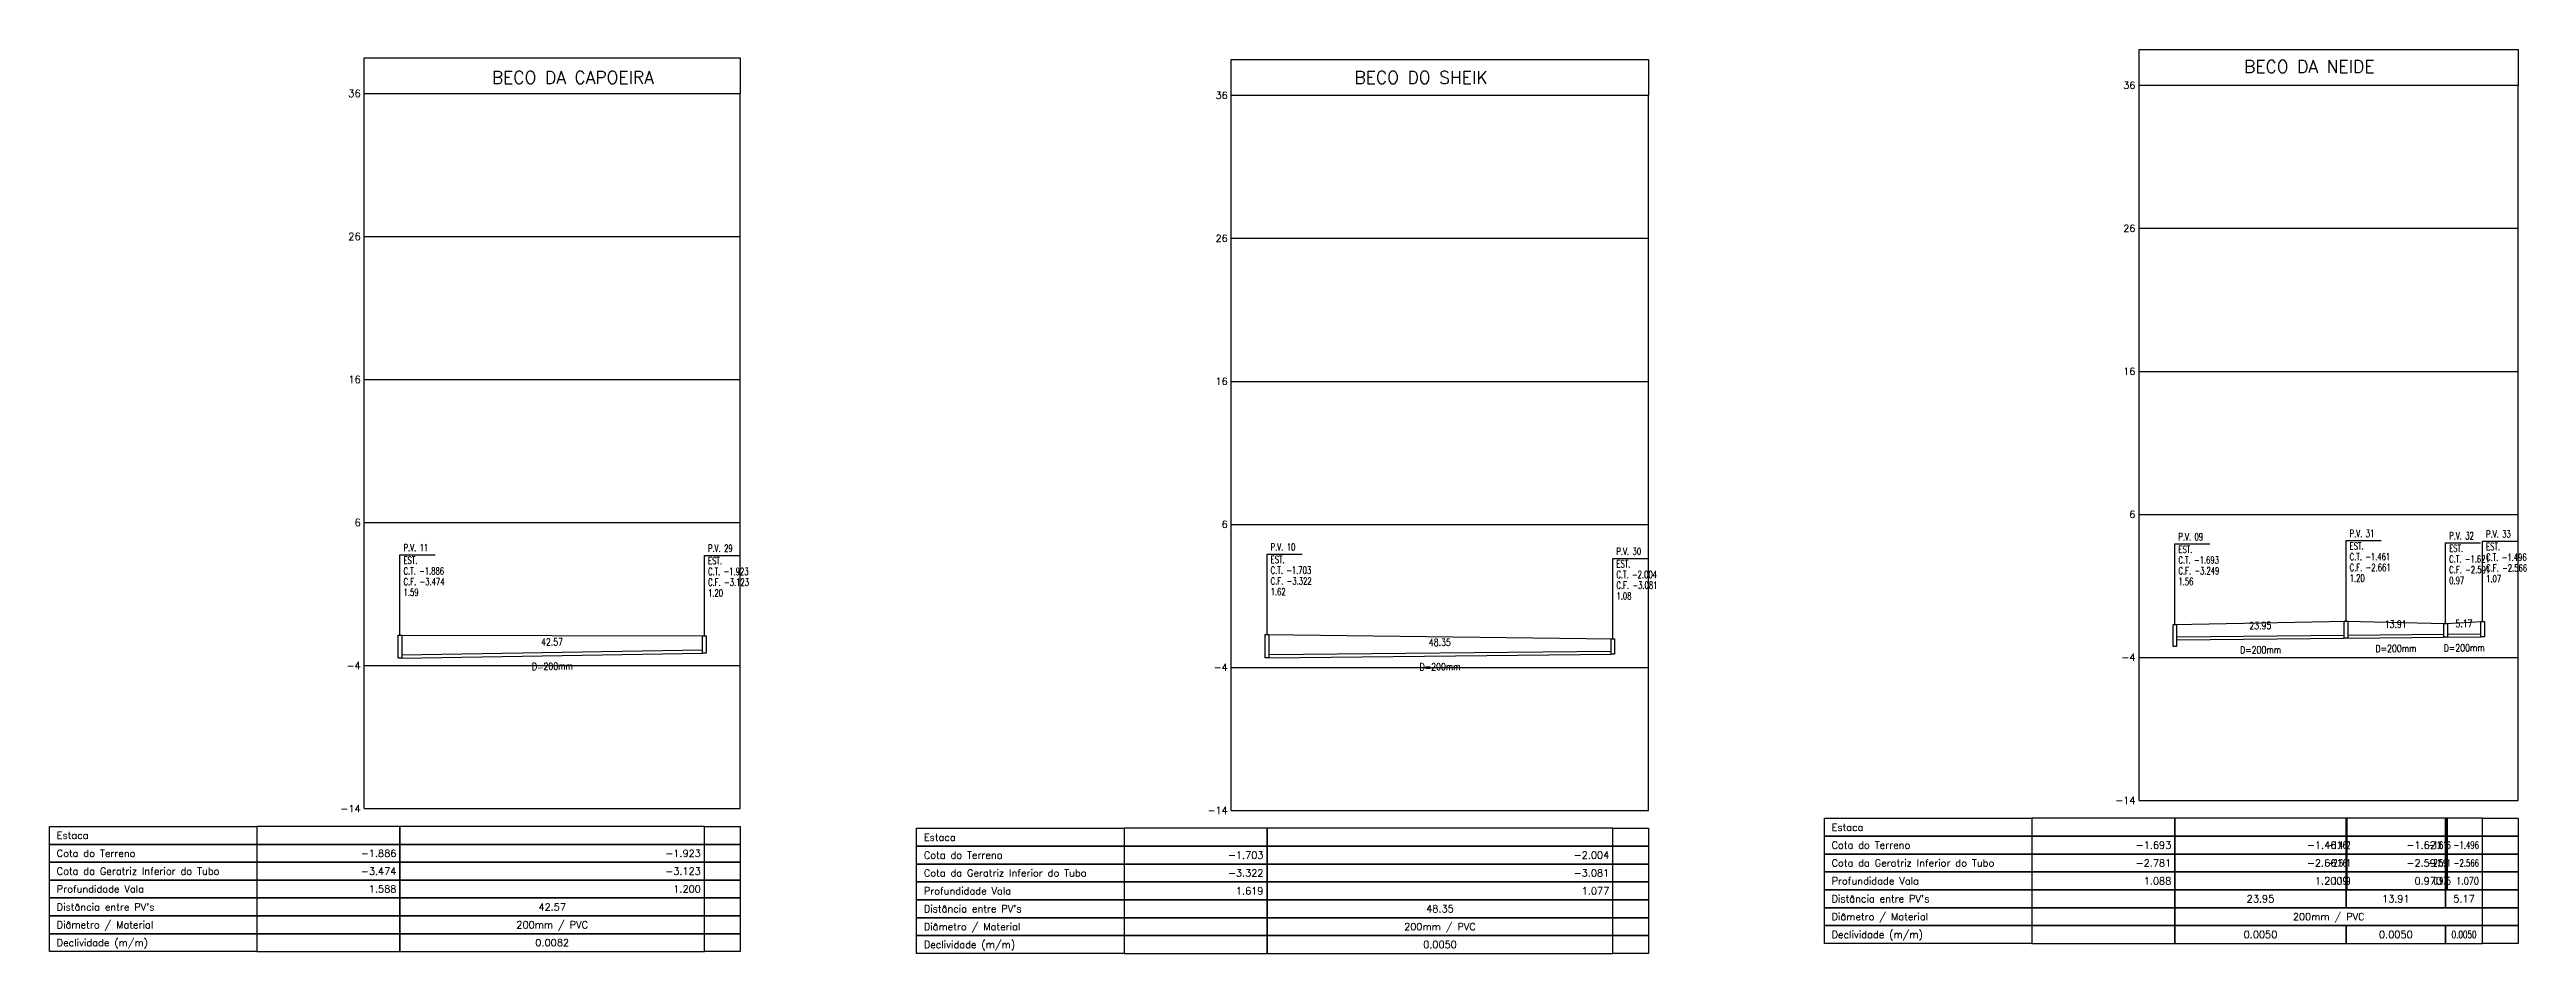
# Model space of a CAD drawing. Extents: x -44 to 14114764, y -20 to 289527804.
# Drawn here: x 359034.7 to 359381, y 7353714.8 to 7353841.2 of the extents above; entities that cross this region are included whole.
import ezdxf
from ezdxf.enums import TextEntityAlignment as Align

# ---------------------------------------------------------------- set-up
doc = ezdxf.new("R2010")
doc.units = 0
for name, color, linetype in [('PS_IND_COMPRIMENTO', 7, 'Continuous'), ('PS_IND_DIAMETRO', 7, 'Continuous'), ('PS_PERFIL_CAIXAS', 7, 'Continuous'), ('PS_PERFIL_COTA_LIN', 7, 'Continuous'), ('PS_PERFIL_COTA_TXT', 5, 'Continuous'), ('PS_PERFIL_GRADE', 8, 'Continuous'), ('PS_PERFIL_TERRENO', 3, 'Continuous'), ('PS_PERFIL_TITULOS', 5, 'Continuous'), ('PS_PERFIL_TUBO', 7, 'Continuous'), ('PS_PONTOS_IDENTIFICACAO_LIN', 7, 'Continuous'), ('PS_PONTOS_IDENTIFICACAO_TXT', 7, 'Continuous')]:
    doc.layers.add(name, color=color, linetype=linetype)
doc.styles.add('ROMANS', font='ROMANS.shx', dxfattribs={"height": 2})

msp = doc.modelspace()

# ---------------------------------------------------------------- texts
at = {"layer": 'PS_IND_COMPRIMENTO', "style": 'ROMANS', "width": 0.8}
for s, rotation, p in [('23.95', 0.58644, (359343.809, 7353760.659)), ('13.91', 0.59454, (359362.739, 7353760.849)), ('5.17', 0.63359, (359372.278, 7353760.944)), ('42.57', 0.95479, (359104.936, 7353758.365)), ('48.35', 0.57885, (359229.081, 7353758.3))]:
    msp.add_text(s, height=1, rotation=rotation, dxfattribs=at).set_placement(p, align=Align.MIDDLE_CENTER)
at = {"layer": 'PS_IND_DIAMETRO', "style": 'ROMANS', "width": 0.8}
for rotation, p in [(0.58644, (359343.843, 7353757.259)), (0.59454, (359362.774, 7353757.449)), (0.63359, (359372.316, 7353757.544)), (0.95479, (359104.993, 7353754.965)), (0.57885, (359229.116, 7353754.9))]:
    msp.add_text('D=200mm', height=1, rotation=rotation, dxfattribs=at).set_placement(p, align=Align.MIDDLE_CENTER)
at = {"layer": 'PS_PERFIL_COTA_TXT', "style": 'ROMANS'}
for s, p in [('Estaca', (359283.852, 7353732.451)), ('Cota do Terreno', (359035.678, 7353728.812)), ('Estaca', (359035.678, 7353731.312)), ('Cota do Terreno', (359156.925, 7353728.553)), ('Estaca', (359156.925, 7353731.053)), ('Cota do Terreno', (359283.852, 7353729.951)), ('Cota da Geratriz Inferior do Tubo', (359035.678, 7353726.312)), ('Cota da Geratriz Inferior do Tubo', (359156.925, 7353726.053)), ('Cota da Geratriz Inferior do Tubo', (359283.852, 7353727.451)), ('Profundidade Vala', (359283.852, 7353724.951)), ('Profundidade Vala', (359035.678, 7353723.812)), ('Profundidade Vala', (359156.925, 7353723.553)), ("Distância entre PV's", (359283.852, 7353722.451)), ("Distância entre PV's", (359035.678, 7353721.312)), ('Diâmetro / Material', (359035.678, 7353718.812)), ("Distância entre PV's", (359156.925, 7353721.053)), ('Diâmetro / Material', (359156.925, 7353718.553)), ('Diâmetro / Material', (359283.852, 7353719.951)), ('Declividade (m/m)', (359035.678, 7353716.312)), ('Declividade (m/m)', (359156.925, 7353716.053)), ('Declividade (m/m)', (359283.852, 7353717.451))]:
    msp.add_text(s, height=1, dxfattribs=at).set_placement(p, align=Align.MIDDLE_LEFT)
for s, p in [('-1.886', (359083.178, 7353728.812)), ('-1.923', (359125.752, 7353728.812)), ('-1.703', (359204.425, 7353728.553)), ('-2.004', (359252.772, 7353728.553)), ('-1.693', (359331.352, 7353729.951)), ('-1.461', (359355.3, 7353729.951)), ('-1.621', (359369.214, 7353729.951)), ('-3.474', (359083.178, 7353726.312)), ('-3.123', (359125.752, 7353726.312)), ('-3.322', (359204.425, 7353726.053)), ('-3.081', (359252.772, 7353726.053)), ('-2.781', (359331.352, 7353727.451)), ('1.088', (359331.352, 7353724.951)), ('-2.661', (359355.3, 7353727.451)), ('1.200', (359355.3, 7353724.951)), ('-2.591', (359369.214, 7353727.451)), ('0.970', (359369.214, 7353724.951)), ('1.588', (359083.178, 7353723.812)), ('1.200', (359125.752, 7353723.812)), ('1.619', (359204.425, 7353723.553)), ('1.077', (359252.772, 7353723.553))]:
    msp.add_text(s, height=1, dxfattribs=at).set_placement(p, align=Align.MIDDLE_RIGHT)
for s, width, p in [('-1.462', 0.5, (359356.4, 7353729.951)), ('-1.616', 0.5, (359370.414, 7353729.951)), ('-1.496', 0.709432, (359374.38, 7353729.951)), ('-2.661', 0.5, (359356.4, 7353727.451)), ('1.199', 0.5, (359356.4, 7353724.951)), ('-2.591', 0.5, (359370.414, 7353727.451)), ('0.975', 0.5, (359370.414, 7353724.951)), ('-2.566', 0.709432, (359374.38, 7353727.451)), ('1.070', 0.827671, (359374.38, 7353724.951))]:
    msp.add_text(s, height=1, dxfattribs=dict(at, width=width)).set_placement(p, align=Align.MIDDLE_RIGHT)
for s, p in [('23.95', (359343.826, 7353722.451)), ('13.91', (359362.757, 7353722.451)), ('5.17', (359372.297, 7353722.451)), ('200mm / PVC', (359104.965, 7353718.812)), ('42.57', (359104.965, 7353721.312)), ('200mm / PVC', (359229.099, 7353718.553)), ('48.35', (359229.099, 7353721.053)), ('200mm / PVC', (359353.366, 7353719.951)), ('0.0082', (359104.965, 7353716.312)), ('0.0050', (359229.099, 7353716.053)), ('0.0050', (359343.826, 7353717.451)), ('0.0050', (359362.757, 7353717.451))]:
    msp.add_text(s, height=1, dxfattribs=at).set_placement(p, align=Align.MIDDLE_CENTER)
at = {"layer": 'PS_PERFIL_COTA_TXT', "style": 'ROMANS', "width": 0.738004}
msp.add_text('0.0050', height=1, dxfattribs=at).set_placement((359372.297, 7353717.451), align=Align.MIDDLE_CENTER)
at = {"layer": 'PS_PERFIL_TITULOS', "style": 'ROMANS'}
for s, p in [('BECO DA NEIDE', (359350.646, 7353838.822)), ('BECO DA CAPOEIRA', (359107.851, 7353837.303)), ('BECO DO SHEIK', (359226.439, 7353837.303))]:
    msp.add_text(s, height=1.75, dxfattribs=at).set_placement(p, align=Align.MIDDLE_CENTER)
at = {"layer": 'PS_PONTOS_IDENTIFICACAO_TXT', "style": 'ROMANS', "width": 0.7}
for s, p in [('P.V. 31', (359356.3, 7353773.029)), ('P.V. 33', (359375.38, 7353772.959)), ('P.V. 11', (359084.178, 7353771.04)), ('P.V. 29', (359126.752, 7353770.966)), ('P.V. 10', (359205.425, 7353771.147)), ('EST. ', (359205.425, 7353769.397)), ('P.V. 30', (359253.772, 7353770.545)), ('P.V. 09', (359332.352, 7353772.565)), ('EST. ', (359332.352, 7353770.815)), ('C.T. -1.461', (359356.3, 7353769.779)), ('EST. ', (359356.3, 7353771.279)), ('C.T. -1.621', (359370.214, 7353769.459)), ('P.V. 32', (359370.214, 7353772.709)), ('EST. ', (359370.214, 7353770.959)), ('C.T. -1.496', (359375.38, 7353769.709)), ('EST. ', (359375.38, 7353771.209)), ('C.T. -1.886', (359084.178, 7353767.79)), ('C.F. -3.474', (359084.178, 7353766.29)), ('EST. ', (359084.178, 7353769.29)), ('C.T. -1.923', (359126.752, 7353767.716)), ('C.F. -3.123', (359126.752, 7353766.216)), ('EST. ', (359126.752, 7353769.216)), ('C.T. -1.703', (359205.425, 7353767.897)), ('C.F. -3.322', (359205.425, 7353766.397)), ('C.T. -2.004', (359253.772, 7353767.295)), ('EST. ', (359253.772, 7353768.795)), ('C.T. -1.693', (359332.352, 7353769.315)), ('C.F. -3.249', (359332.352, 7353767.815)), ('1.56', (359332.352, 7353766.315)), ('C.F. -2.661', (359356.3, 7353768.279)), ('1.20', (359356.3, 7353766.779)), ('C.F. -2.591', (359370.214, 7353767.959)), ('0.97', (359370.214, 7353766.459)), ('C.F. -2.566', (359375.38, 7353768.209)), ('1.07', (359375.38, 7353766.709)), ('1.59', (359084.178, 7353764.79)), ('1.20', (359126.752, 7353764.716)), ('1.62', (359205.425, 7353764.897)), ('C.F. -3.081', (359253.772, 7353765.795)), ('1.08', (359253.772, 7353764.295))]:
    msp.add_text(s, height=1, dxfattribs=at).set_placement(p)

# ---------------------------------------------------------------- blocks, each defined once
blk = doc.blocks.new('*U8')
at = {"layer": 'PS_PERFIL_GRADE', "linetype": 'Continuous'}
for p, q in [((0, 0), (0, 100)), ((0, 100), (52.57, 100)), ((52.57, 0), (52.57, 100)), ((0, 80), (52.57, 80)), ((0, 60), (52.57, 60)), ((0, 40), (52.57, 40)), ((0, 20), (52.57, 20)), ((0, 0), (52.57, 0))]:
    blk.add_line(p, q, dxfattribs=at)
blk.add_lwpolyline([(0, 100), (0, 105), (52.57, 105), (52.57, 100)], dxfattribs=at)
at = {"layer": 'PS_PERFIL_GRADE', "style": 'ROMANS'}
for s, p in [('36', (-0.5, 100)), ('26', (-0.5, 80)), ('16', (-0.5, 60)), ('6', (-0.5, 40)), ('-4', (-0.5, 20)), ('-14', (-0.5, 0))]:
    blk.add_text(s, height=1, dxfattribs=at).set_placement(p, align=Align.MIDDLE_RIGHT)
blk = doc.blocks.new('*U9')
at = {"layer": 'PS_PERFIL_GRADE', "linetype": 'Continuous'}
for p, q in [((0, 0), (0, 100)), ((0, 100), (58.35, 100)), ((58.35, 0), (58.35, 100)), ((0, 80), (58.35, 80)), ((0, 60), (58.35, 60)), ((0, 40), (58.35, 40)), ((0, 20), (58.35, 20)), ((0, 0), (58.35, 0))]:
    blk.add_line(p, q, dxfattribs=at)
blk.add_lwpolyline([(0, 100), (0, 105), (58.35, 105), (58.35, 100)], dxfattribs=at)
at = {"layer": 'PS_PERFIL_GRADE', "style": 'ROMANS'}
for s, p in [('36', (-0.5, 100)), ('26', (-0.5, 80)), ('16', (-0.5, 60)), ('6', (-0.5, 40)), ('-4', (-0.5, 20)), ('-14', (-0.5, 0))]:
    blk.add_text(s, height=1, dxfattribs=at).set_placement(p, align=Align.MIDDLE_RIGHT)
blk = doc.blocks.new('*U10')
at = {"layer": 'PS_PERFIL_GRADE', "linetype": 'Continuous'}
for p, q in [((0, 0), (0, 100)), ((0, 100), (53.03, 100)), ((53.03, 0), (53.03, 100)), ((0, 80), (53.03, 80)), ((0, 60), (53.03, 60)), ((0, 40), (53.03, 40)), ((0, 20), (53.03, 20)), ((0, 0), (53.03, 0))]:
    blk.add_line(p, q, dxfattribs=at)
blk.add_lwpolyline([(0, 100), (0, 105), (53.03, 105), (53.03, 100)], dxfattribs=at)
at = {"layer": 'PS_PERFIL_GRADE', "style": 'ROMANS'}
for s, p in [('36', (-0.5, 100)), ('26', (-0.5, 80)), ('16', (-0.5, 60)), ('6', (-0.5, 40)), ('-4', (-0.5, 20)), ('-14', (-0.5, 0))]:
    blk.add_text(s, height=1, dxfattribs=at).set_placement(p, align=Align.MIDDLE_RIGHT)

# ---------------------------------------------------------------- linework, layer by layer
at = {"layer": 'PS_PERFIL_CAIXAS', "linetype": 'Continuous'}
for points in [[(359331.602, 7353760.815), (359332.102, 7353760.815), (359332.102, 7353757.704), (359331.602, 7353757.704)], [(359355.55, 7353761.279), (359356.05, 7353761.279), (359356.05, 7353758.879), (359355.55, 7353758.879)], [(359369.464, 7353760.959), (359369.964, 7353760.959), (359369.964, 7353759.019), (359369.464, 7353759.019)], [(359374.63, 7353761.209), (359375.13, 7353761.209), (359375.13, 7353759.07), (359374.63, 7353759.07)], [(359083.428, 7353759.29), (359083.928, 7353759.29), (359083.928, 7353756.115), (359083.428, 7353756.115)], [(359126.002, 7353759.216), (359126.502, 7353759.216), (359126.502, 7353756.816), (359126.002, 7353756.816)], [(359204.675, 7353759.397), (359205.175, 7353759.397), (359205.175, 7353756.158), (359204.675, 7353756.158)], [(359253.022, 7353758.795), (359253.522, 7353758.795), (359253.522, 7353756.642), (359253.022, 7353756.642)]]:
    msp.add_lwpolyline(points, close=True, dxfattribs=at)
at = {"layer": 'PS_PERFIL_COTA_LIN', "linetype": 'Continuous'}
for points in [[(359063.678, 7353732.562), (359063.678, 7353730.062), (359034.678, 7353730.062), (359034.678, 7353732.562)], [(359063.678, 7353732.562), (359063.678, 7353730.062), (359083.678, 7353730.062), (359083.678, 7353732.562)], [(359083.678, 7353732.562), (359083.678, 7353730.062), (359126.252, 7353730.062), (359126.252, 7353732.562)], [(359131.252, 7353732.562), (359131.252, 7353730.062), (359126.252, 7353730.062), (359126.252, 7353732.562)], [(359184.925, 7353732.303), (359184.925, 7353729.803), (359155.925, 7353729.803), (359155.925, 7353732.303)], [(359184.925, 7353732.303), (359184.925, 7353729.803), (359204.925, 7353729.803), (359204.925, 7353732.303)], [(359204.925, 7353732.303), (359204.925, 7353729.803), (359253.272, 7353729.803), (359253.272, 7353732.303)], [(359258.272, 7353732.303), (359258.272, 7353729.803), (359253.272, 7353729.803), (359253.272, 7353732.303)], [(359311.852, 7353733.701), (359311.852, 7353731.201), (359282.852, 7353731.201), (359282.852, 7353733.701)], [(359311.852, 7353733.701), (359311.852, 7353731.201), (359331.852, 7353731.201), (359331.852, 7353733.701)], [(359331.852, 7353733.701), (359331.852, 7353731.201), (359355.8, 7353731.201), (359355.8, 7353733.701)], [(359355.8, 7353733.701), (359355.8, 7353731.201), (359355.9, 7353731.201), (359355.9, 7353733.701)], [(359355.9, 7353733.701), (359355.9, 7353731.201), (359369.714, 7353731.201), (359369.714, 7353733.701)], [(359369.714, 7353733.701), (359369.714, 7353731.201), (359369.914, 7353731.201), (359369.914, 7353733.701)], [(359369.914, 7353733.701), (359369.914, 7353731.201), (359374.88, 7353731.201), (359374.88, 7353733.701)], [(359379.88, 7353733.701), (359379.88, 7353731.201), (359374.88, 7353731.201), (359374.88, 7353733.701)], [(359063.678, 7353730.062), (359063.678, 7353727.562), (359034.678, 7353727.562), (359034.678, 7353730.062)], [(359063.678, 7353730.062), (359063.678, 7353727.562), (359083.678, 7353727.562), (359083.678, 7353730.062)], [(359083.678, 7353730.062), (359083.678, 7353727.562), (359126.252, 7353727.562), (359126.252, 7353730.062)], [(359131.252, 7353730.062), (359131.252, 7353727.562), (359126.252, 7353727.562), (359126.252, 7353730.062)], [(359184.925, 7353729.803), (359184.925, 7353727.303), (359155.925, 7353727.303), (359155.925, 7353729.803)], [(359184.925, 7353729.803), (359184.925, 7353727.303), (359204.925, 7353727.303), (359204.925, 7353729.803)], [(359204.925, 7353729.803), (359204.925, 7353727.303), (359253.272, 7353727.303), (359253.272, 7353729.803)], [(359258.272, 7353729.803), (359258.272, 7353727.303), (359253.272, 7353727.303), (359253.272, 7353729.803)], [(359311.852, 7353731.201), (359311.852, 7353728.701), (359282.852, 7353728.701), (359282.852, 7353731.201)], [(359311.852, 7353731.201), (359311.852, 7353728.701), (359331.852, 7353728.701), (359331.852, 7353731.201)], [(359331.852, 7353731.201), (359331.852, 7353728.701), (359355.8, 7353728.701), (359355.8, 7353731.201)], [(359355.8, 7353731.201), (359355.8, 7353728.701), (359355.9, 7353728.701), (359355.9, 7353731.201)], [(359355.9, 7353731.201), (359355.9, 7353728.701), (359369.714, 7353728.701), (359369.714, 7353731.201)], [(359369.714, 7353731.201), (359369.714, 7353728.701), (359369.914, 7353728.701), (359369.914, 7353731.201)], [(359369.914, 7353731.201), (359369.914, 7353728.701), (359374.88, 7353728.701), (359374.88, 7353731.201)], [(359379.88, 7353731.201), (359379.88, 7353728.701), (359374.88, 7353728.701), (359374.88, 7353731.201)], [(359063.678, 7353727.562), (359063.678, 7353725.062), (359034.678, 7353725.062), (359034.678, 7353727.562)], [(359063.678, 7353727.562), (359063.678, 7353725.062), (359083.678, 7353725.062), (359083.678, 7353727.562)], [(359083.678, 7353727.562), (359083.678, 7353725.062), (359126.252, 7353725.062), (359126.252, 7353727.562)], [(359131.252, 7353727.562), (359131.252, 7353725.062), (359126.252, 7353725.062), (359126.252, 7353727.562)], [(359184.925, 7353727.303), (359184.925, 7353724.803), (359155.925, 7353724.803), (359155.925, 7353727.303)], [(359184.925, 7353727.303), (359184.925, 7353724.803), (359204.925, 7353724.803), (359204.925, 7353727.303)], [(359204.925, 7353727.303), (359204.925, 7353724.803), (359253.272, 7353724.803), (359253.272, 7353727.303)], [(359258.272, 7353727.303), (359258.272, 7353724.803), (359253.272, 7353724.803), (359253.272, 7353727.303)], [(359311.852, 7353728.701), (359311.852, 7353726.201), (359282.852, 7353726.201), (359282.852, 7353728.701)], [(359311.852, 7353726.201), (359311.852, 7353723.701), (359282.852, 7353723.701), (359282.852, 7353726.201)], [(359311.852, 7353728.701), (359311.852, 7353726.201), (359331.852, 7353726.201), (359331.852, 7353728.701)], [(359311.852, 7353726.201), (359311.852, 7353723.701), (359331.852, 7353723.701), (359331.852, 7353726.201)], [(359331.852, 7353728.701), (359331.852, 7353726.201), (359355.8, 7353726.201), (359355.8, 7353728.701)], [(359331.852, 7353726.201), (359331.852, 7353723.701), (359355.8, 7353723.701), (359355.8, 7353726.201)], [(359355.8, 7353728.701), (359355.8, 7353726.201), (359355.9, 7353726.201), (359355.9, 7353728.701)], [(359355.8, 7353726.201), (359355.8, 7353723.701), (359355.9, 7353723.701), (359355.9, 7353726.201)], [(359355.9, 7353728.701), (359355.9, 7353726.201), (359369.714, 7353726.201), (359369.714, 7353728.701)], [(359355.9, 7353726.201), (359355.9, 7353723.701), (359369.714, 7353723.701), (359369.714, 7353726.201)], [(359369.714, 7353728.701), (359369.714, 7353726.201), (359369.914, 7353726.201), (359369.914, 7353728.701)], [(359369.714, 7353726.201), (359369.714, 7353723.701), (359369.914, 7353723.701), (359369.914, 7353726.201)], [(359369.914, 7353728.701), (359369.914, 7353726.201), (359374.88, 7353726.201), (359374.88, 7353728.701)], [(359369.914, 7353726.201), (359369.914, 7353723.701), (359374.88, 7353723.701), (359374.88, 7353726.201)], [(359379.88, 7353728.701), (359379.88, 7353726.201), (359374.88, 7353726.201), (359374.88, 7353728.701)], [(359379.88, 7353726.201), (359379.88, 7353723.701), (359374.88, 7353723.701), (359374.88, 7353726.201)], [(359063.678, 7353725.062), (359063.678, 7353722.562), (359034.678, 7353722.562), (359034.678, 7353725.062)], [(359063.678, 7353722.562), (359063.678, 7353720.062), (359034.678, 7353720.062), (359034.678, 7353722.562)], [(359063.678, 7353725.062), (359063.678, 7353722.562), (359083.678, 7353722.562), (359083.678, 7353725.062)], [(359063.678, 7353722.562), (359063.678, 7353720.062), (359083.678, 7353720.062), (359083.678, 7353722.562)], [(359083.678, 7353725.062), (359083.678, 7353722.562), (359126.252, 7353722.562), (359126.252, 7353725.062)], [(359083.678, 7353722.562), (359083.678, 7353720.062), (359126.252, 7353720.062), (359126.252, 7353722.562)], [(359131.252, 7353725.062), (359131.252, 7353722.562), (359126.252, 7353722.562), (359126.252, 7353725.062)], [(359131.252, 7353722.562), (359131.252, 7353720.062), (359126.252, 7353720.062), (359126.252, 7353722.562)], [(359184.925, 7353724.803), (359184.925, 7353722.303), (359155.925, 7353722.303), (359155.925, 7353724.803)], [(359184.925, 7353722.303), (359184.925, 7353719.803), (359155.925, 7353719.803), (359155.925, 7353722.303)], [(359184.925, 7353724.803), (359184.925, 7353722.303), (359204.925, 7353722.303), (359204.925, 7353724.803)], [(359184.925, 7353722.303), (359184.925, 7353719.803), (359204.925, 7353719.803), (359204.925, 7353722.303)], [(359204.925, 7353724.803), (359204.925, 7353722.303), (359253.272, 7353722.303), (359253.272, 7353724.803)], [(359204.925, 7353722.303), (359204.925, 7353719.803), (359253.272, 7353719.803), (359253.272, 7353722.303)], [(359258.272, 7353724.803), (359258.272, 7353722.303), (359253.272, 7353722.303), (359253.272, 7353724.803)], [(359258.272, 7353722.303), (359258.272, 7353719.803), (359253.272, 7353719.803), (359253.272, 7353722.303)], [(359311.852, 7353723.701), (359311.852, 7353721.201), (359282.852, 7353721.201), (359282.852, 7353723.701)], [(359311.852, 7353723.701), (359311.852, 7353721.201), (359331.852, 7353721.201), (359331.852, 7353723.701)], [(359331.852, 7353723.701), (359331.852, 7353721.201), (359355.8, 7353721.201), (359355.8, 7353723.701)], [(359355.8, 7353723.701), (359355.8, 7353721.201), (359369.714, 7353721.201), (359369.714, 7353723.701)], [(359369.714, 7353723.701), (359369.714, 7353721.201), (359374.88, 7353721.201), (359374.88, 7353723.701)], [(359379.88, 7353723.701), (359379.88, 7353721.201), (359374.88, 7353721.201), (359374.88, 7353723.701)], [(359063.678, 7353720.062), (359063.678, 7353717.562), (359034.678, 7353717.562), (359034.678, 7353720.062)], [(359063.678, 7353720.062), (359063.678, 7353717.562), (359083.678, 7353717.562), (359083.678, 7353720.062)], [(359083.678, 7353720.062), (359083.678, 7353717.562), (359126.252, 7353717.562), (359126.252, 7353720.062)], [(359131.252, 7353720.062), (359131.252, 7353717.562), (359126.252, 7353717.562), (359126.252, 7353720.062)], [(359184.925, 7353719.803), (359184.925, 7353717.303), (359155.925, 7353717.303), (359155.925, 7353719.803)], [(359184.925, 7353719.803), (359184.925, 7353717.303), (359204.925, 7353717.303), (359204.925, 7353719.803)], [(359204.925, 7353719.803), (359204.925, 7353717.303), (359253.272, 7353717.303), (359253.272, 7353719.803)], [(359258.272, 7353719.803), (359258.272, 7353717.303), (359253.272, 7353717.303), (359253.272, 7353719.803)], [(359311.852, 7353721.201), (359311.852, 7353718.701), (359282.852, 7353718.701), (359282.852, 7353721.201)], [(359311.852, 7353718.701), (359311.852, 7353716.201), (359282.852, 7353716.201), (359282.852, 7353718.701)], [(359311.852, 7353721.201), (359311.852, 7353718.701), (359331.852, 7353718.701), (359331.852, 7353721.201)], [(359311.852, 7353718.701), (359311.852, 7353716.201), (359331.852, 7353716.201), (359331.852, 7353718.701)], [(359331.852, 7353721.201), (359331.852, 7353718.701), (359374.88, 7353718.701), (359374.88, 7353721.201)], [(359331.852, 7353718.701), (359331.852, 7353716.201), (359355.8, 7353716.201), (359355.8, 7353718.701)], [(359355.8, 7353718.701), (359355.8, 7353716.201), (359369.714, 7353716.201), (359369.714, 7353718.701)], [(359369.714, 7353718.701), (359369.714, 7353716.201), (359374.88, 7353716.201), (359374.88, 7353718.701)], [(359379.88, 7353721.201), (359379.88, 7353718.701), (359374.88, 7353718.701), (359374.88, 7353721.201)], [(359379.88, 7353718.701), (359379.88, 7353716.201), (359374.88, 7353716.201), (359374.88, 7353718.701)], [(359063.678, 7353717.562), (359063.678, 7353715.062), (359034.678, 7353715.062), (359034.678, 7353717.562)], [(359063.678, 7353717.562), (359063.678, 7353715.062), (359083.678, 7353715.062), (359083.678, 7353717.562)], [(359083.678, 7353717.562), (359083.678, 7353715.062), (359126.252, 7353715.062), (359126.252, 7353717.562)], [(359131.252, 7353717.562), (359131.252, 7353715.062), (359126.252, 7353715.062), (359126.252, 7353717.562)], [(359184.925, 7353717.303), (359184.925, 7353714.803), (359155.925, 7353714.803), (359155.925, 7353717.303)], [(359184.925, 7353717.303), (359184.925, 7353714.803), (359204.925, 7353714.803), (359204.925, 7353717.303)], [(359204.925, 7353717.303), (359204.925, 7353714.803), (359253.272, 7353714.803), (359253.272, 7353717.303)], [(359258.272, 7353717.303), (359258.272, 7353714.803), (359253.272, 7353714.803), (359253.272, 7353717.303)]]:
    msp.add_lwpolyline(points, close=True, dxfattribs=at)
for points in [[(359083.678, 7353722.562), (359126.252, 7353722.562)], [(359204.925, 7353722.303), (359253.272, 7353722.303)], [(359331.852, 7353723.701), (359355.8, 7353723.701)], [(359355.9, 7353723.701), (359369.714, 7353723.701)], [(359369.914, 7353723.701), (359374.88, 7353723.701)], [(359083.678, 7353720.062), (359126.252, 7353720.062)], [(359083.678, 7353720.062), (359126.252, 7353720.062)], [(359204.925, 7353719.803), (359253.272, 7353719.803)], [(359204.925, 7353719.803), (359253.272, 7353719.803)], [(359311.852, 7353721.201), (359331.852, 7353721.201)], [(359311.852, 7353718.701), (359331.852, 7353718.701)], [(359331.852, 7353721.201), (359355.8, 7353721.201)], [(359331.852, 7353721.201), (359355.8, 7353721.201)], [(359331.852, 7353718.701), (359355.8, 7353718.701)], [(359331.852, 7353718.701), (359355.8, 7353718.701)], [(359355.8, 7353721.201), (359355.9, 7353721.201)], [(359355.8, 7353718.701), (359355.9, 7353718.701)], [(359355.9, 7353721.201), (359369.714, 7353721.201)], [(359355.9, 7353721.201), (359369.714, 7353721.201)], [(359355.9, 7353718.701), (359369.714, 7353718.701)], [(359355.9, 7353718.701), (359369.714, 7353718.701)], [(359369.914, 7353721.201), (359374.88, 7353721.201)], [(359369.914, 7353721.201), (359374.88, 7353721.201)], [(359369.914, 7353718.701), (359374.88, 7353718.701)], [(359369.914, 7353718.701), (359374.88, 7353718.701)], [(359083.678, 7353717.562), (359126.252, 7353717.562)], [(359083.678, 7353717.562), (359126.252, 7353717.562)], [(359083.678, 7353715.062), (359126.252, 7353715.062)], [(359204.925, 7353717.303), (359253.272, 7353717.303)], [(359204.925, 7353717.303), (359253.272, 7353717.303)], [(359331.852, 7353716.201), (359355.8, 7353716.201)], [(359355.9, 7353716.201), (359369.714, 7353716.201)], [(359369.914, 7353716.201), (359374.88, 7353716.201)], [(359204.925, 7353714.803), (359253.272, 7353714.803)]]:
    msp.add_lwpolyline(points, dxfattribs=at)
at = {"layer": 'PS_PERFIL_TERRENO', "linetype": 'Continuous'}
for points in [[(359331.852, 7353760.815), (359355.8, 7353761.279), (359369.714, 7353760.959), (359374.88, 7353761.209)], [(359083.678, 7353759.29), (359126.252, 7353759.216)], [(359204.925, 7353759.397), (359253.272, 7353758.795)]]:
    msp.add_lwpolyline(points, dxfattribs=at)
at = {"layer": 'PS_PERFIL_TUBO', "color": 1, "linetype": 'Continuous'}
for points in [[(359083.928, 7353756.115), (359126.002, 7353756.816), (359126.002, 7353757.216), (359083.928, 7353756.515)], [(359205.175, 7353756.158), (359253.022, 7353756.642), (359253.022, 7353757.042), (359205.175, 7353756.558)], [(359332.102, 7353758.639), (359355.55, 7353758.879), (359355.55, 7353759.279), (359332.102, 7353759.039)], [(359356.05, 7353758.879), (359369.464, 7353759.019), (359369.464, 7353759.419), (359356.05, 7353759.279)], [(359369.964, 7353759.019), (359374.63, 7353759.07), (359374.63, 7353759.47), (359369.964, 7353759.419)]]:
    msp.add_lwpolyline(points, close=True, dxfattribs=at)
at = {"layer": 'PS_PONTOS_IDENTIFICACAO_LIN', "linetype": 'Continuous'}
for points in [[(359083.678, 7353759.29), (359083.678, 7353770.54), (359088.578, 7353770.54)], [(359126.252, 7353759.216), (359126.252, 7353770.466), (359131.152, 7353770.466)], [(359204.925, 7353759.397), (359204.925, 7353770.647), (359209.825, 7353770.647)], [(359331.852, 7353760.815), (359331.852, 7353772.065), (359336.752, 7353772.065)], [(359355.8, 7353761.279), (359355.8, 7353772.529), (359360.7, 7353772.529)], [(359369.714, 7353760.959), (359369.714, 7353772.209), (359374.614, 7353772.209)], [(359374.88, 7353761.209), (359374.88, 7353772.459), (359379.78, 7353772.459)], [(359253.272, 7353758.795), (359253.272, 7353770.045), (359258.172, 7353770.045)]]:
    msp.add_lwpolyline(points, dxfattribs=at)

# ---------------------------------------------------------------- block references
at = {"layer": 'PS_PERFIL_GRADE'}
for name, p in [('*U8', (359078.678, 7353735.062)), ('*U9', (359199.925, 7353734.803)), ('*U10', (359326.852, 7353736.201))]:
    msp.add_blockref(name, p, dxfattribs=at)

msp.set_redraw_order([(e.dxf.handle, doc.entitydb.next_handle()) for e in msp.query("TEXT MTEXT ATTDEF DIMENSION ARC_DIMENSION")])  # texts and dimensions are drawn at this point

doc.saveas('drawing.dxf')
